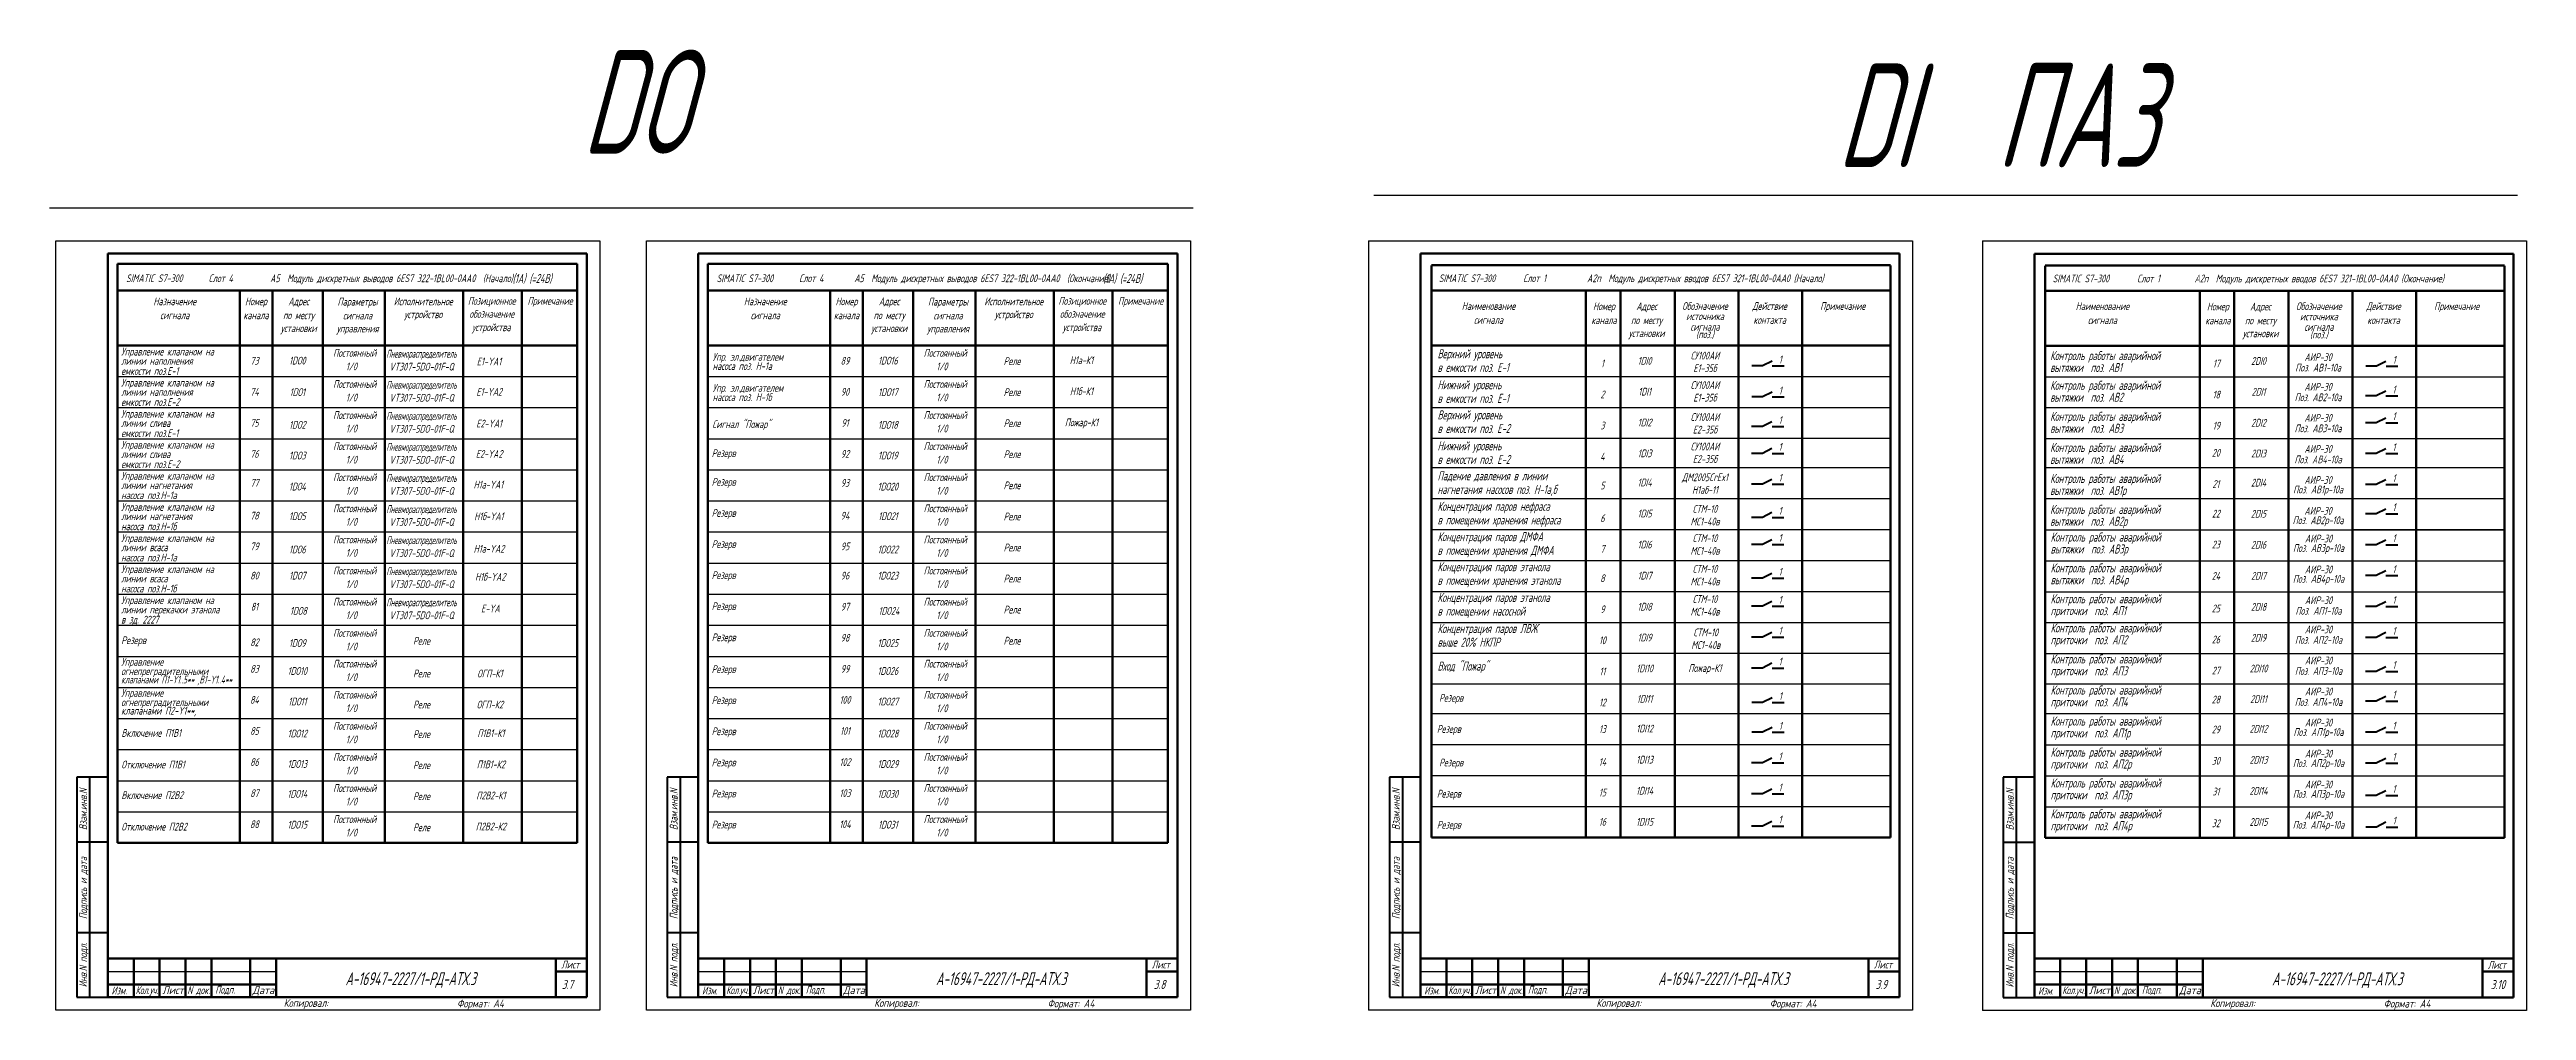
# Model space of a CAD drawing. Header units: millimetres. Extents: x -338 to 6826, y -8218 to 3153.
# Drawn here: x 3990 to 4946, y 674 to 1045 of the extents above; entities that cross this region are included whole.
import ezdxf
from ezdxf.enums import TextEntityAlignment as Align

# ---------------------------------------------------------------- set-up
doc = ezdxf.new("R2010")
doc.units = ezdxf.units.MM
for name, color, linetype, lineweight in [('Выноска', 137, 'Continuous', 20), ('Обводка', 6, 'Continuous', 25), ('Рамка тонкая', 5, 'Continuous', 25), ('Текст_КИП', 2, 'Continuous', 25)]:
    doc.layers.add(name, color=color, linetype=linetype, lineweight=lineweight)
doc.styles.add('Simplex', font='simplex.shx', dxfattribs={"width": 0.7, "oblique": 15})

msp = doc.modelspace()

# ---------------------------------------------------------------- texts
at = {"layer": 'Текст_КИП', "color": 3, "style": 'Simplex', "oblique": 15, "width": 0.6}
for s, p in [('DО', (4216.05, 1004.75)), ('DI  ПАЗ', (4741.92, 999.55))]:
    msp.add_text(s, height=40, dxfattribs=at).set_placement(p, align=Align.CENTER)
at = {"layer": 'Текст_КИП', "style": 'Simplex', "oblique": 15}
for s, width, p in [('SIMATIC S7-300', 0.6, (4030.35, 955.14)), ('Слот 4', 0.6, (4055.99, 955.14)), ('А5  Модуль дискретных выводов 6ES7 322-1BL00-0АА0  (Начало)', 0.6, (4121.9, 955.14)), ('SIMATIC S7-300', 0.6, (4258.36, 955.14)), ('Слот 4', 0.6, (4284, 955.14)), ('А5  Модуль дискретных выводов 6ES7 322-1BL00-0АА0  (Окончание)', 0.6, (4349.91, 955.14)), ('SIMATIC S7-300', 0.6, (4537.19, 955.14)), ('Слот 1', 0.6, (4563.29, 955.14)), ('А2п  Модуль дискретных вводов 6ES7 321-1BL00-0АА0 (Начало)', 0.6, (4629.2, 955.14)), ('SIMATIC S7-300', 0.6, (4774.22, 955.08)), ('Слот 1', 0.6, (4800.32, 955.08)), ('А2п  Модуль дискретных вводов 6ES7 321-1BL00-0АА0 (Окончание)', 0.6, (4866.23, 955.08)), ('Назначение', 0.6, (4038.21, 946.23)), ('Номер', 0.6, (4069.59, 946.23)), ('Адрес', 0.6, (4086.06, 946.23)), ('Параметры', 0.6, (4108.81, 946.12)), ('Исполнительное', 0.6, (4134.16, 946.23)), ('Позиционное', 0.6, (4160.62, 946.42)), ('Примечание', 0.6, (4183.14, 946.42)), ('Назначение', 0.6, (4266.22, 946.23)), ('Номер', 0.6, (4297.59, 946.23)), ('Адрес', 0.6, (4314.06, 946.23)), ('Параметры', 0.6, (4336.81, 946.12)), ('Исполнительное', 0.6, (4362.16, 946.23)), ('Позиционное', 0.6, (4388.63, 946.42)), ('Примечание', 0.6, (4411.15, 946.42)), ('Наименование', 0.6, (4545.46, 944.44)), ('Номер', 0.6, (4590.05, 944.33)), ('Адрес', 0.6, (4606.51, 944.33)), ('Обозначение', 0.6, (4629.06, 944.44)), ('Действие', 0.6, (4654.02, 944.44)), ('Примечание', 0.6, (4682.24, 944.44)), ('Наименование', 0.6, (4782.49, 944.38)), ('Номер', 0.6, (4827.08, 944.26)), ('Адрес', 0.6, (4843.54, 944.26)), ('Обозначение', 0.6, (4866.09, 944.38)), ('Действие', 0.6, (4891.05, 944.38)), ('Примечание', 0.6, (4919.27, 944.38)), ('сигнала', 0.6, (4038.21, 940.85)), ('канала', 0.6, (4069.59, 940.85)), ('установки', 0.6, (4086.06, 935.85)), ('по месту', 0.6, (4086.06, 940.85)), ('управления', 0.6, (4108.81, 935.74)), ('сигнала', 0.6, (4108.81, 940.74)), ('устройство', 0.6, (4134.16, 941.23)), ('обозначение', 0.6, (4160.62, 941.38)), ('устройства', 0.6, (4160.46, 936.23)), ('сигнала', 0.6, (4266.22, 940.85)), ('канала', 0.6, (4297.59, 940.85)), ('установки', 0.6, (4314.06, 935.85)), ('по месту', 0.6, (4314.06, 940.85)), ('управления', 0.6, (4336.81, 935.74)), ('сигнала', 0.6, (4336.81, 940.74)), ('устройство', 0.6, (4362.16, 941.23)), ('обозначение', 0.6, (4388.63, 941.38)), ('устройства', 0.6, (4388.47, 936.23)), ('сигнала', 0.6, (4545.46, 939.06)), ('канала', 0.6, (4590.05, 938.95)), ('по месту', 0.6, (4606.51, 938.95)), ('источника', 0.6, (4629.06, 940.49)), ('сигнала', 0.6, (4629.06, 936.42)), ('контакта', 0.6, (4654.02, 939.06)), ('сигнала', 0.6, (4782.49, 939)), ('канала', 0.6, (4827.08, 938.88)), ('по месту', 0.6, (4843.54, 938.88)), ('источника', 0.6, (4866.09, 940.42)), ('сигнала', 0.6, (4866.09, 936.35)), ('контакта', 0.6, (4891.05, 939)), ('Постоянный', 0.6, (4107.71, 926.34)), ('Пневмораспределитель', 0.5, (4133.5, 926.03)), ('Постоянный', 0.6, (4335.72, 926.34)), ('установки', 0.6, (4606.51, 933.95)), ('СУ100АИ', 0.6, (4629.05, 925.3)), ('(поз.)', 0.6, (4629.06, 933.52)), ('установки', 0.6, (4843.54, 933.88)), ('(поз.)', 0.6, (4866.09, 933.45)), ('73', 0.6, (4069, 923.31)), ('1DО0', 0.6, (4085.55, 923.36)), ('1/0', 0.6, (4106.45, 921.14)), ('VT307-5DO-01F-Q', 0.6, (4133.5, 921.03)), ('Е1-YA1', 0.6, (4159.56, 923.03)), ('89', 0.6, (4297.01, 923.31)), ('1DО16', 0.6, (4313.56, 923.36)), ('1/0', 0.6, (4334.45, 921.14)), ('Реле', 0.6, (4361.51, 923.19)), ('Н1а-К1', 0.6, (4388.31, 923.5)), ('1', 0.6, (4589.46, 922.3)), ('1DI0', 0.6, (4605.75, 923.29)), ('Е1-35б', 0.6, (4629.05, 920.43)), ('1', 0.6, (4658.13, 923.83)), ('17', 0.6, (4826.49, 922.24)), ('2DI0', 0.6, (4842.78, 923.22)), ('1', 0.6, (4895.16, 923.68)), ('74', 0.6, (4069, 911.32)), ('1DО1', 0.6, (4085.55, 911.2)), ('Постоянный', 0.6, (4107.71, 914.34)), ('1/0', 0.6, (4106.45, 909.14)), ('Пневмораспределитель', 0.5, (4133.5, 914.04)), ('VT307-5DO-01F-Q', 0.6, (4133.5, 909.04)), ('Е1-YA2', 0.6, (4159.6, 911.32)), ('90', 0.6, (4297.01, 911.32)), ('1DО17', 0.6, (4313.56, 911.2)), ('Постоянный', 0.6, (4335.72, 914.34)), ('1/0', 0.6, (4334.45, 909.14)), ('Реле', 0.6, (4361.51, 911.2)), ('Н1б-К1', 0.6, (4388.31, 911.52)), ('2', 0.6, (4589.46, 910.32)), ('1DI1', 0.6, (4605.75, 911.39)), ('СУ100АИ', 0.6, (4629.05, 913.93)), ('Е1-35б', 0.6, (4629.05, 909.07)), ('1', 0.6, (4658.13, 911.85)), ('18', 0.6, (4826.49, 910.25)), ('2DI1', 0.6, (4842.78, 911.32)), ('1', 0.6, (4895.08, 912.24)), ('75', 0.6, (4069, 899.33)), ('1DО2', 0.6, (4085.55, 898.57)), ('Постоянный', 0.6, (4107.71, 902.35)), ('1/0', 0.6, (4106.45, 897.15)), ('Пневмораспределитель', 0.5, (4133.5, 902.05)), ('VT307-5DO-01F-Q', 0.6, (4133.5, 897.05)), ('Е2-YA1', 0.6, (4159.56, 899.06)), ('91', 0.6, (4297.01, 899.33)), ('1DО18', 0.6, (4313.56, 898.57)), ('Постоянный', 0.6, (4335.72, 902.35)), ('1/0', 0.6, (4334.45, 897.15)), ('Реле', 0.6, (4361.51, 899.22)), ('Пожар-К1', 0.6, (4388.31, 899.53)), ('3', 0.6, (4589.46, 898.33)), ('1DI2', 0.6, (4605.75, 899.48)), ('СУ100АИ', 0.6, (4629.05, 901.6)), ('Е2-35б', 0.6, (4629.05, 896.73)), ('1', 0.6, (4658.05, 900.4)), ('19', 0.6, (4826.49, 898.26)), ('2DI2', 0.6, (4842.78, 899.41)), ('1', 0.6, (4895.08, 901.91)), ('76', 0.6, (4069, 887.35)), ('1DО3', 0.6, (4085.55, 886.74)), ('Постоянный', 0.6, (4107.71, 890.34)), ('Пневмораспределитель', 0.5, (4133.5, 890.07)), ('Е2-YA2', 0.6, (4159.6, 887.35)), ('92', 0.6, (4297.01, 887.35)), ('1DО19', 0.6, (4313.56, 886.74)), ('Постоянный', 0.6, (4335.72, 890.34)), ('Реле', 0.6, (4361.51, 887.23)), ('1DI3', 0.6, (4605.75, 887.58)), ('СУ100АИ', 0.6, (4629.05, 890.24)), ('1', 0.6, (4658.05, 890.07)), ('20', 0.6, (4826.32, 887.79)), ('2DI3', 0.6, (4842.78, 887.51)), ('1', 0.6, (4895.08, 890)), ('Постоянный', 0.6, (4107.71, 878.34)), ('1/0', 0.6, (4106.45, 885.14)), ('Пневмораспределитель', 0.5, (4133.5, 878.07)), ('VT307-5DO-01F-Q', 0.6, (4133.5, 885.07)), ('Постоянный', 0.6, (4335.72, 878.34)), ('1/0', 0.6, (4334.45, 885.14)), ('4', 0.6, (4589.46, 886.35)), ('ДМ2005CrEx1', 0.6, (4629.05, 878.34)), ('Е2-35б', 0.6, (4629.05, 885.37)), ('1', 0.6, (4658.05, 878.16)), ('1', 0.6, (4895.08, 878.01)), ('77', 0.6, (4069, 876.17)), ('1DО4', 0.6, (4085.55, 874.74)), ('1/0', 0.6, (4106.45, 873.14)), ('VT307-5DO-01F-Q', 0.6, (4133.5, 873.07)), ('Н1а-YA1', 0.6, (4159.3, 875.51)), ('93', 0.6, (4297.01, 876.17)), ('1DО20', 0.6, (4313.56, 874.74)), ('1/0', 0.6, (4334.45, 873.14)), ('Реле', 0.6, (4361.51, 875.23)), ('5', 0.6, (4589.46, 875.17)), ('1DI4', 0.6, (4605.75, 876.33)), ('Н1аб-11', 0.6, (4629.05, 873.47)), ('21', 0.6, (4826.32, 875.75)), ('2DI4', 0.6, (4842.78, 876.27)), ('78', 0.6, (4069, 863.53)), ('1DО5', 0.6, (4085.55, 863.33)), ('Постоянный', 0.6, (4107.71, 866.35)), ('1/0', 0.6, (4106.45, 861.15)), ('Пневмораспределитель', 0.5, (4133.5, 866.07)), ('VT307-5DO-01F-Q', 0.6, (4133.5, 861.07)), ('Н1б-YA1', 0.6, (4159.47, 863.27)), ('94', 0.6, (4297.01, 863.53)), ('1DО21', 0.6, (4313.56, 863.33)), ('Постоянный', 0.6, (4335.72, 866.35)), ('1/0', 0.6, (4334.45, 861.15)), ('Реле', 0.6, (4361.51, 863.23)), ('6', 0.6, (4589.46, 862.53)), ('1DI5', 0.6, (4605.75, 864.35)), ('МС1-40в', 0.6, (4629.05, 861.27)), ('СТМ-10', 0.6, (4629.05, 866.14)), ('1', 0.6, (4658.05, 865.39)), ('22', 0.6, (4826.32, 864.31)), ('2DI5', 0.6, (4842.78, 864.28)), ('1', 0.6, (4895.08, 866.77)), ('79', 0.6, (4069, 851.69)), ('1DО6', 0.6, (4085.55, 850.49)), ('Постоянный', 0.6, (4107.71, 854.34)), ('1/0', 0.6, (4106.45, 849.14)), ('Пневмораспределитель', 0.5, (4133.5, 854.07)), ('VT307-5DO-01F-Q', 0.6, (4133.5, 849.07)), ('Н1а-YA2', 0.6, (4159.53, 850.77)), ('95', 0.6, (4297.01, 851.69)), ('1DО22', 0.6, (4313.56, 850.49)), ('Постоянный', 0.6, (4335.72, 854.34)), ('1/0', 0.6, (4334.45, 849.14)), ('Реле', 0.6, (4361.51, 851.24)), ('7', 0.6, (4589.46, 850.69)), ('1DI6', 0.6, (4605.75, 852.36)), ('МС1-40в', 0.6, (4629.05, 849.97)), ('СТМ-10', 0.6, (4629.05, 854.84)), ('1', 0.6, (4658.05, 854.93)), ('23', 0.6, (4826.32, 852.38)), ('2DI6', 0.6, (4842.78, 852.29)), ('1', 0.6, (4895.08, 854.79)), ('80', 0.6, (4069, 840.39)), ('1DО7', 0.6, (4085.55, 840.38)), ('Постоянный', 0.6, (4107.71, 842.34)), ('Пневмораспределитель', 0.5, (4133.5, 842.07)), ('Н1б-YA2', 0.6, (4160.04, 839.95)), ('96', 0.6, (4297.01, 840.39)), ('1DО23', 0.6, (4313.56, 840.38)), ('Постоянный', 0.6, (4335.72, 842.34)), ('Реле', 0.6, (4361.51, 839.26)), ('8', 0.6, (4589.46, 839.39)), ('1DI7', 0.6, (4605.75, 840.38)), ('СТМ-10', 0.6, (4629.05, 842.99)), ('1', 0.6, (4658.05, 841.89)), ('24', 0.6, (4826.32, 840.29)), ('2DI7', 0.6, (4842.78, 840.31)), ('1', 0.6, (4895.08, 842.88)), ('Постоянный', 0.6, (4107.71, 830.32)), ('1/0', 0.6, (4106.45, 837.14)), ('Пневмораспределитель', 0.5, (4133.5, 830.07)), ('VT307-5DO-01F-Q', 0.6, (4133.5, 837.07)), ('Постоянный', 0.6, (4335.72, 830.32)), ('1/0', 0.6, (4334.45, 837.14)), ('МС1-40в', 0.6, (4629.05, 838.12)), ('СТМ-10', 0.6, (4629.05, 831.34)), ('1', 0.6, (4658.05, 831.04)), ('1', 0.6, (4895.08, 830.98)), ('81', 0.6, (4069, 828.4)), ('1DО8', 0.6, (4085.95, 826.77)), ('1/0', 0.6, (4106.45, 825.12)), ('VT307-5DO-01F-Q', 0.6, (4133.5, 825.07)), ('Е-YA', 0.6, (4160.1, 827.72)), ('97', 0.6, (4297.01, 828.4)), ('1DО24', 0.6, (4313.96, 826.77)), ('1/0', 0.6, (4334.45, 825.12)), ('Реле', 0.6, (4361.51, 827.27)), ('9', 0.6, (4589.46, 827.4)), ('1DI8', 0.6, (4605.75, 828.39)), ('МС1-40в', 0.6, (4629.05, 826.48)), ('25', 0.6, (4826.3, 827.72)), ('2DI8', 0.6, (4842.78, 828.32)), ('82', 0.6, (4069, 814.66)), ('1DО9', 0.6, (4085.55, 814.38)), ('Постоянный', 0.6, (4107.71, 818.27)), ('1/0', 0.6, (4106.45, 813.06)), ('Реле', 0.6, (4133.5, 815.22)), ('98', 0.6, (4297.01, 816.42)), ('1DО25', 0.6, (4313.56, 814.38)), ('Постоянный', 0.6, (4335.72, 818.27)), ('1/0', 0.6, (4334.45, 813.06)), ('Реле', 0.6, (4361.51, 815.27)), ('10', 0.6, (4589.46, 815.42)), ('1DI9', 0.6, (4605.75, 816.48)), ('МС1-40в', 0.6, (4629.35, 813.62)), ('СТМ-10', 0.6, (4629.35, 818.49)), ('1', 0.6, (4658.05, 819.14)), ('26', 0.6, (4826.3, 815.73)), ('2DI9', 0.6, (4842.78, 816.42)), ('1', 0.6, (4895.08, 819.07)), ('83', 0.6, (4069, 804.43)), ('1DО10', 0.6, (4085.55, 803.58)), ('Постоянный', 0.6, (4107.71, 806.4)), ('1/0', 0.6, (4106.45, 801.19)), ('Реле', 0.6, (4133.5, 802.63)), ('ОГП-К1', 0.6, (4159.93, 802.63)), ('99', 0.6, (4297.01, 804.43)), ('1DО26', 0.6, (4313.56, 803.58)), ('Постоянный', 0.6, (4335.72, 806.4)), ('1/0', 0.6, (4334.45, 801.19)), ('11', 0.6, (4589.46, 803.43)), ('1DI10', 0.6, (4605.75, 804.58)), ('Пожар-К1', 0.6, (4629.05, 804.72)), ('1', 0.6, (4658.05, 807.23)), ('27', 0.6, (4826.3, 803.74)), ('2DI10', 0.6, (4842.78, 804.51)), ('1', 0.6, (4895.08, 805.93)), ('84', 0.6, (4069, 792.44)), ('1DО11', 0.6, (4085.55, 791.77)), ('Постоянный', 0.6, (4107.71, 794.4)), ('100', 0.6, (4297.01, 792.44)), ('1DО27', 0.6, (4313.56, 791.77)), ('Постоянный', 0.6, (4335.72, 794.4)), ('12', 0.6, (4589.46, 791.44)), ('1DI11', 0.6, (4605.75, 792.81)), ('1', 0.6, (4658.16, 793.92)), ('28', 0.6, (4826.3, 792.55)), ('2DI11', 0.6, (4842.78, 792.74)), ('1', 0.6, (4895.08, 794.47)), ('Постоянный', 0.6, (4107.71, 782.4)), ('1/0', 0.6, (4106.45, 789.19)), ('Реле', 0.6, (4133.5, 790.63)), ('ОГП-К2', 0.6, (4159.93, 790.63)), ('Постоянный', 0.6, (4335.72, 782.4)), ('1/0', 0.6, (4334.45, 789.19)), ('1DI12', 0.6, (4605.75, 781.35)), ('1', 0.6, (4658.16, 782.46)), ('2DI12', 0.6, (4842.78, 781.28)), ('1', 0.6, (4895.08, 782.49)), ('85', 0.6, (4069, 780.44)), ('1DО12', 0.6, (4085.55, 779.43)), ('1/0', 0.6, (4106.45, 777.19)), ('Реле', 0.6, (4133.5, 779.24)), ('П1В1-К1', 0.6, (4160.3, 779.55)), ('101', 0.6, (4297.01, 780.44)), ('1DО28', 0.6, (4313.56, 779.43)), ('1/0', 0.6, (4334.45, 777.19)), ('13', 0.6, (4589.46, 781.17)), ('29', 0.6, (4826.3, 781.02)), ('86', 0.6, (4069, 768.44)), ('1DО13', 0.6, (4085.55, 767.69)), ('Постоянный', 0.6, (4107.71, 770.4)), ('1/0', 0.6, (4106.45, 765.19)), ('Реле', 0.6, (4133.5, 767.24)), ('П1В1-К2', 0.6, (4160.3, 767.55)), ('102', 0.6, (4297.01, 768.44)), ('1DО29', 0.6, (4313.56, 767.69)), ('Постоянный', 0.6, (4335.72, 770.4)), ('1/0', 0.6, (4334.45, 765.19)), ('14', 0.6, (4589.46, 768.53)), ('1DI13', 0.6, (4605.75, 769.36)), ('1', 0.6, (4658.05, 770.65)), ('30', 0.6, (4826.3, 768.94)), ('2DI13', 0.6, (4842.78, 769.3)), ('1', 0.6, (4895.08, 770.5)), ('87', 0.6, (4069, 756.44)), ('1DО14', 0.6, (4085.55, 756.17)), ('Постоянный', 0.6, (4107.71, 758.4)), ('1/0', 0.6, (4106.45, 753.19)), ('Реле', 0.6, (4133.5, 755.24)), ('П2В2-К1', 0.6, (4160.3, 755.55)), ('103', 0.6, (4297.01, 756.44)), ('1DО30', 0.6, (4313.56, 756.17)), ('Постоянный', 0.6, (4335.72, 758.4)), ('1/0', 0.6, (4334.45, 753.19)), ('15', 0.6, (4589.46, 756.7)), ('1DI14', 0.6, (4605.75, 757.38)), ('1', 0.6, (4658.05, 758.66)), ('31', 0.6, (4826.3, 757.03)), ('2DI14', 0.6, (4842.78, 757.31)), ('1', 0.6, (4895.08, 758.08)), ('88', 0.6, (4069, 744.44)), ('1DО15', 0.6, (4085.55, 744.27)), ('Постоянный', 0.6, (4107.71, 746.43)), ('Реле', 0.6, (4133.5, 743.24)), ('П2В2-К2', 0.6, (4160.3, 743.55)), ('104', 0.6, (4297.01, 744.44)), ('1DО31', 0.6, (4313.56, 744.27)), ('Постоянный', 0.6, (4335.72, 746.43)), ('16', 0.6, (4589.46, 745.39)), ('1DI15', 0.6, (4605.75, 745.39)), ('1', 0.6, (4658.05, 746.24)), ('32', 0.6, (4826.3, 744.8)), ('2DI15', 0.6, (4842.78, 745.32)), ('1', 0.6, (4895.16, 745.87)), ('1/0', 0.6, (4106.45, 741.22)), ('1/0', 0.6, (4334.45, 741.22))]:
    msp.add_text(s, height=3, dxfattribs=dict(at, width=width)).set_placement(p, align=Align.CENTER)
at = {"layer": 'Текст_КИП', "lineweight": -3, "style": 'Simplex', "oblique": 15, "width": 0.6}
for p in [(4176.21, 954.83), (4404.21, 954.83)]:
    msp.add_text('(1A) (=24В)', height=3.5, dxfattribs=at).set_placement(p, align=Align.CENTER)
at = {"layer": 'Текст_КИП', "style": 'Simplex', "oblique": 15}
for s, height, width, p in [('Управление клапаном на', 3, 0.6, (4017.54, 926.84)), ('Упр. эл.двигателем ', 3, 0.6, (4245.91, 924.85)), ('Верхний уровень', 3.5, 0.6, (4525.81, 925.75)), ('Контроль работы аварийной ', 3.5, 0.6, (4762.33, 925.05)), ('линии наполнения', 3, 0.6, (4017.54, 923.26)), ('емкости поз.Е-1', 3, 0.6, (4017.54, 919.36)), ('насоса поз. Н-1а', 3, 0.6, (4245.91, 921.27)), ('в емкости поз. Е-1', 3.5, 0.6, (4525.81, 920.5)), ('вытяжки  поз. АВ1 ', 3.5, 0.6, (4762.33, 920.45)), ('линии наполнения', 3, 0.6, (4017.54, 911.27)), ('Управление клапаном на', 3, 0.6, (4017.54, 914.86)), ('емкости поз.Е-2', 3, 0.6, (4017.54, 907.38)), ('Упр. эл.двигателем ', 3, 0.6, (4245.91, 912.85)), ('насоса поз. Н-1б', 3, 0.6, (4245.91, 909.27)), ('в емкости поз. Е-1', 3.5, 0.6, (4525.81, 908.55)), ('Нижний уровень', 3.5, 0.6, (4525.81, 913.81)), ('вытяжки  поз. АВ2 ', 3.5, 0.6, (4762.33, 908.99)), ('Контроль работы аварийной ', 3.5, 0.6, (4762.33, 913.59)), ('линии слива', 3, 0.6, (4017.54, 899.29)), ('Управление клапаном на', 3, 0.6, (4017.54, 902.87)), ('Сигнал "Пожар"', 3, 0.6, (4245.81, 898.85)), ('Верхний уровень', 3.5, 0.6, (4525.81, 902.18)), ('в емкости поз. Е-2', 3.5, 0.6, (4525.81, 896.93)), ('вытяжки  поз. АВ3', 3.5, 0.6, (4762.33, 897)), ('Контроль работы аварийной ', 3.5, 0.6, (4762.33, 901.6)), ('линии слива', 3, 0.6, (4017.54, 887.3)), ('Управление клапаном на', 3, 0.6, (4017.54, 890.88)), ('емкости поз.Е-1', 3, 0.6, (4017.54, 895.39)), ('Резерв', 3, 0.6, (4245.54, 887.65)), ('Нижний уровень', 3.5, 0.6, (4525.81, 890.24)), ('Контроль работы аварийной ', 3.5, 0.6, (4762.33, 889.61)), ('Управление клапаном на', 3, 0.6, (4017.54, 878.88)), ('емкости поз.Е-2', 3, 0.6, (4017.54, 883.4)), ('в емкости поз. Е-2', 3.5, 0.6, (4525.81, 884.98)), ('Падение давления в линии', 3.5, 0.6, (4525.81, 878.65)), ('вытяжки  поз. АВ4', 3.5, 0.6, (4762.33, 885.02)), ('Контроль работы аварийной ', 3.5, 0.6, (4762.33, 877.63)), ('линии нагнетания', 3, 0.6, (4017.54, 875.3)), ('насоса поз.Н-1а', 3, 0.6, (4017.54, 871.4)), ('Резерв', 3, 0.6, (4245.54, 876.57)), ('нагнетания насосов поз. Н-1а,б', 3.5, 0.6, (4525.81, 873.41)), ('Концентрация паров нефраса', 3.5, 0.6, (4525.81, 866.9)), ('вытяжки  поз. АВ1р ', 3.5, 0.6, (4762.33, 873.03)), ('линии нагнетания', 3, 0.6, (4017.54, 863.3)), ('Управление клапаном на', 3, 0.6, (4017.54, 866.88)), ('насоса поз.Н-1б', 3, 0.6, (4017.54, 859.4)), ('Резерв', 3, 0.6, (4245.54, 864.57)), ('в помещении хранения нефраса', 3.5, 0.6, (4525.81, 861.63)), ('вытяжки  поз. АВ2р', 3.5, 0.6, (4762.33, 861.13)), ('Контроль работы аварийной ', 3.5, 0.6, (4762.33, 865.72)), ('линии всаса', 3, 0.6, (4017.54, 851.3)), ('Управление клапаном на', 3, 0.6, (4017.54, 854.88)), ('Резерв', 3, 0.6, (4245.54, 852.57)), ('в помещении хранения ДМФА', 3.5, 0.6, (4525.81, 849.9)), ('Концентрация паров ДМФА', 3.5, 0.6, (4525.81, 855.17)), ('вытяжки  поз. АВ3р', 3.5, 0.6, (4762.5, 850.42)), ('Контроль работы аварийной ', 3.5, 0.6, (4762.5, 855.02)), ('Управление клапаном на', 3, 0.6, (4017.54, 842.88)), ('насоса поз.Н-1а', 3, 0.6, (4017.54, 847.4)), ('Резерв', 3, 0.6, (4245.54, 840.57)), ('Концентрация паров этанола', 3.5, 0.6, (4525.81, 843.59)), ('вытяжки  поз. АВ4р', 3.5, 0.6, (4762.5, 838.52)), ('Контроль работы аварийной ', 3.5, 0.6, (4762.5, 843.11)), ('линии всаса', 3, 0.6, (4017.54, 839.3)), ('Управление клапаном на ', 3, 0.6, (4017.54, 830.88)), ('насоса поз.Н-1б', 3, 0.6, (4017.54, 835.4)), ('в помещении хранения этанола', 3.5, 0.6, (4525.81, 838.32)), ('Концентрация паров этанола', 3.5, 0.6, (4525.81, 831.73)), ('Контроль работы аварийной ', 3.5, 0.6, (4762.5, 831.21)), ('линии перекачки этанола ', 3, 0.6, (4017.54, 827.3)), ('в зд. 2227', 3, 0.6, (4017.54, 823.4)), ('Резерв', 3, 0.6, (4245.54, 828.57)), ('в помещении насосной', 3.5, 0.6, (4525.81, 826.46)), ('Концентрация паров ЛВЖ', 3.5, 0.6, (4525.81, 819.73)), ('приточки  поз. АП1 ', 3.5, 0.6, (4762.5, 826.61)), ('Контроль работы аварийной ', 3.5, 0.6, (4762.5, 819.96)), ('Резерв', 3, 0.7, (4017.54, 815.44)), ('Резерв', 3, 0.6, (4245.54, 816.57)), ('выше 20%%% НКПР', 3.5, 0.6, (4525.81, 814.46)), ('приточки  поз. АП2', 3.5, 0.6, (4762.5, 815.37)), ('Управление ', 3, 0.6, (4017.54, 807.12)), ('огнепреградительными', 3, 0.6, (4017.54, 803.53)), ('Резерв', 3, 0.6, (4245.54, 804.31)), ('Вход "Пожар" ', 3.5, 0.6, (4525.81, 805.22)), ('приточки  поз. АП3', 3.5, 0.6, (4762.5, 803.38)), ('Контроль работы аварийной ', 3.5, 0.6, (4762.5, 807.98)), ('Управление ', 3, 0.6, (4017.54, 795.12)), ('клапанами П1-Y1..5** ,В1-Y1..4** ', 3, 0.55, (4017.54, 800.27)), ('Резерв', 3, 0.6, (4245.54, 792.31)), ('Резерв', 3, 0.6, (4526.4, 793.21)), ('приточки  поз. АП4', 3.5, 0.6, (4762.5, 791.4)), ('Контроль работы аварийной ', 3.5, 0.6, (4762.5, 795.99)), ('клапанами П2-Y1**, ', 3, 0.6, (4017.54, 788.27)), ('огнепреградительными', 3, 0.6, (4017.54, 791.53)), ('Резерв', 3, 0.6, (4525.54, 781.21)), ('Контроль работы аварийной ', 3.5, 0.6, (4762.5, 784.01)), ('Включение П1В1', 3, 0.6, (4017.64, 779.67)), ('Резерв', 3, 0.6, (4245.54, 780.31)), ('приточки  поз. АП1р', 3.5, 0.6, (4762.5, 779.41)), ('Контроль работы аварийной ', 3.5, 0.6, (4762.5, 772.02)), ('Отключение П1В1', 3, 0.6, (4017.64, 767.51)), ('Резерв', 3, 0.6, (4245.54, 768.31)), ('Резерв', 3, 0.6, (4526.4, 768.24)), ('приточки  поз. АП2р', 3.5, 0.6, (4762.5, 767.42)), ('Включение П2В2', 3, 0.6, (4017.64, 755.67)), ('Резерв', 3, 0.6, (4245.54, 756.31)), ('Резерв', 3, 0.6, (4525.54, 756.24)), ('приточки  поз. АП3р', 3.5, 0.6, (4762.5, 755.52)), ('Контроль работы аварийной ', 3.5, 0.6, (4762.5, 760.11)), ('Отключение П2В2', 3, 0.6, (4017.64, 743.51)), ('Резерв', 3, 0.6, (4245.54, 744.31)), ('Резерв', 3, 0.6, (4525.54, 744.24)), ('приточки  поз. АП4р', 3.5, 0.6, (4762.5, 743.61)), ('Контроль работы аварийной ', 3.5, 0.6, (4762.5, 748.21)), ('А-16947-2227/1-РД-АТХ.3', 5, 0.6, (4104.14, 683.84)), ('А-16947-2227/1-РД-АТХ.3', 5, 0.6, (4332.15, 683.84)), ('А-16947-2227/1-РД-АТХ.3', 5, 0.6, (4610.98, 683.84)), ('А-16947-2227/1-РД-АТХ.3', 5, 0.6, (4848.01, 683.78)), ('Изм.', 3, 0.6, (4013.8, 680.26)), ('Подп.', 3, 0.6, (4053.86, 680.58)), ('Изм.', 3, 0.6, (4241.81, 680.26)), ('Подп.', 3, 0.6, (4281.86, 680.58)), ('Изм.', 3, 0.6, (4520.64, 680.26)), ('Подп.', 3, 0.6, (4560.7, 680.58)), ('Изм.', 3, 0.6, (4757.67, 680.2)), ('Подп.', 3, 0.6, (4797.73, 680.51)), ('Копировал:', 3, 0.8, (4080.29, 675.47)), ('Формат: А4', 3, 0.8, (4147.22, 675.27)), ('Копировал:', 3, 0.8, (4308.29, 675.47)), ('Формат: А4', 3, 0.8, (4375.22, 675.27)), ('Копировал:', 3, 0.8, (4587.13, 675.47)), ('Формат: А4', 3, 0.8, (4654.06, 675.27)), ('Копировал:', 3, 0.8, (4824.16, 675.41)), ('Формат: А4', 3, 0.8, (4891.09, 675.21))]:
    msp.add_text(s, height=height, dxfattribs=dict(at, width=width)).set_placement(p)
at = {"layer": 'Текст_КИП', "style": 'Simplex', "oblique": 15, "width": 0.6}
for s, p in [('АИР-30', (4865.78, 926.22)), ('Поз. АВ1-10а', (4865.78, 922.17)), ('Поз. АВ2-10а', (4865.78, 910.71)), ('АИР-30', (4865.78, 914.76)), ('Поз. АВ3-10а', (4865.78, 898.73)), ('АИР-30', (4865.78, 902.77)), ('АИР-30', (4865.78, 890.79)), ('Поз. АВ4-10а', (4865.78, 886.74)), ('АИР-30', (4865.78, 878.8)), ('Поз. АВ1р-10а', (4865.78, 874.75)), ('Поз. АВ2р-10а', (4865.78, 862.85)), ('АИР-30', (4865.78, 866.9)), ('Поз. АВ3р-10а', (4865.95, 852.14)), ('АИР-30', (4865.95, 856.19)), ('Поз. АВ4р-10а', (4865.95, 840.24)), ('АИР-30', (4865.95, 844.29)), ('АИР-30', (4865.95, 832.38)), ('Поз. АП1-10а', (4865.95, 828.33)), ('АИР-30', (4865.95, 821.14)), ('Поз. АП2-10а', (4865.95, 817.09)), ('Поз. АП3-10а', (4865.95, 805.1)), ('АИР-30', (4865.95, 809.15)), ('Поз. АП4-10а', (4865.95, 793.12)), ('АИР-30', (4865.95, 797.17)), ('АИР-30', (4865.95, 785.18)), ('Поз. АП1р-10а', (4865.95, 781.13)), ('АИР-30', (4865.95, 773.19)), ('Поз. АП2р-10а', (4865.95, 769.15)), ('Поз. АП3р-10а', (4865.95, 757.24)), ('АИР-30', (4865.95, 761.29)), ('Поз. АП4р-10а', (4865.95, 745.34)), ('АИР-30', (4865.95, 749.38))]:
    msp.add_text(s, height=3, dxfattribs=at).set_placement(p, align=Align.MIDDLE)
at = {"layer": 'Текст_КИП', "style": 'Simplex', "oblique": 15, "width": 0.7}
for s, p in [('Взам.инв.N', (4004.37, 751.65)), ('Взам.инв.N', (4232.37, 751.65)), ('Взам.инв.N', (4511.21, 751.65)), ('Взам.инв.N', (4748.24, 751.58)), ('Подпись и дата', (4004.37, 721.3)), ('Подпись и дата', (4232.37, 721.3)), ('Подпись и дата', (4511.21, 721.3)), ('Подпись и дата', (4748.24, 721.23)), ('Инв.N подл.', (4004.37, 691.65)), ('Инв.N подл.', (4232.37, 691.65)), ('Инв.N подл.', (4511.21, 691.65)), ('Инв.N подл.', (4748.24, 691.58))]:
    msp.add_text(s, height=3, rotation=90, dxfattribs=at).set_placement(p, align=Align.CENTER)
at = {"layer": 'Текст_КИП', "lineweight": -3, "style": 'Simplex', "oblique": 15, "width": 0.7}
for s, height, p in [('Лист', 3, (4187.45, 690.27)), ('Лист', 3, (4415.46, 690.27)), ('Лист', 3, (4694.29, 690.27)), ('Лист', 3, (4931.32, 690.2)), ('3.7', 3.5, (4187.71, 682.38)), ('3.8', 3.5, (4416.25, 682.38)), ('3.9', 3.5, (4694.94, 682.38)), ('3.10', 3.5, (4932.45, 682.32))]:
    msp.add_text(s, height=height, dxfattribs=at).set_placement(p)
at = {"layer": 'Текст_КИП', "style": 'Simplex', "oblique": 15}
for s, width, p, p2 in [('Кол.уч.', 0.603486, (4023.14, 680.42), (4031.85, 680.42)), ('Лист', 0.686041, (4033.43, 680.42), (4041.67, 680.42)), ('N док.', 0.628372, (4043.09, 680.42), (4051.8, 680.42)), ('Дата', 0.652619, (4068.26, 680.42), (4076.65, 680.42)), ('Кол.уч.', 0.603486, (4251.15, 680.42), (4259.86, 680.42)), ('Лист', 0.686041, (4261.44, 680.42), (4269.67, 680.42)), ('N док.', 0.628372, (4271.1, 680.42), (4279.8, 680.42)), ('Дата', 0.652619, (4296.27, 680.42), (4304.66, 680.42)), ('Кол.уч.', 0.603486, (4529.98, 680.42), (4538.69, 680.42)), ('Лист', 0.686041, (4540.27, 680.42), (4548.51, 680.42)), ('N док.', 0.628372, (4549.93, 680.42), (4558.64, 680.42)), ('Дата', 0.652619, (4575.1, 680.42), (4583.49, 680.42)), ('Кол.уч.', 0.603486, (4767.01, 680.36), (4775.72, 680.36)), ('Лист', 0.686041, (4777.3, 680.36), (4785.54, 680.36)), ('N док.', 0.628372, (4786.96, 680.36), (4795.67, 680.36)), ('Дата', 0.652619, (4812.13, 680.36), (4820.52, 680.36))]:
    msp.add_text(s, height=3, dxfattribs=dict(at, width=width)).set_placement(p, p2, align=Align.FIT)

# ---------------------------------------------------------------- linework, layer by layer
at = {"color": 3}
for p, q in [((4501.19, 988.71), (4942.8, 988.71)), ((3989.89, 983.8), (4431.5, 983.8))]:
    msp.add_line(p, q, dxfattribs=at)
at = {"lineweight": 60}
for p, q in [((4012.37, 679.15), (4012.37, 966.15)), ((4012.37, 966.15), (4197.37, 966.15)), ((4197.37, 966.15), (4197.37, 679.15)), ((4240.37, 679.15), (4240.37, 966.15)), ((4240.37, 966.15), (4425.37, 966.15)), ((4425.37, 966.15), (4425.37, 679.15)), ((4519.21, 679.15), (4519.21, 966.15)), ((4519.21, 966.15), (4704.21, 966.15)), ((4704.21, 966.15), (4704.21, 679.15)), ((4756.24, 679.08), (4756.24, 966.08)), ((4756.24, 966.08), (4941.24, 966.08)), ((4941.24, 966.08), (4941.24, 679.08)), ((4197.37, 679.15), (4012.37, 679.15)), ((4425.37, 679.15), (4240.37, 679.15)), ((4704.21, 679.15), (4519.21, 679.15)), ((4941.24, 679.08), (4756.24, 679.08))]:
    msp.add_line(p, q, dxfattribs=at)
at = {"linetype": 'Continuous', "lineweight": 40}
for p, q in [((4651.3, 922.83), (4647.16, 922.83)), ((4654.95, 924.65), (4651.3, 922.83)), ((4655.03, 922.83), (4659.59, 922.83)), ((4888.33, 922.68), (4884.19, 922.68)), ((4891.98, 924.5), (4888.33, 922.68)), ((4892.06, 922.68), (4896.62, 922.68)), ((4651.3, 910.84), (4647.16, 910.84)), ((4654.95, 912.67), (4651.3, 910.84)), ((4655.03, 910.84), (4659.59, 910.84)), ((4888.24, 911.24), (4884.1, 911.24)), ((4891.89, 913.06), (4888.24, 911.24)), ((4891.97, 911.24), (4896.53, 911.24)), ((4651.21, 899.4), (4647.07, 899.4)), ((4654.86, 901.22), (4651.21, 899.4)), ((4654.94, 899.4), (4659.5, 899.4)), ((4888.24, 900.9), (4884.1, 900.9)), ((4891.89, 902.72), (4888.24, 900.9)), ((4891.97, 900.9), (4896.53, 900.9)), ((4654.86, 890.89), (4651.21, 889.06)), ((4891.89, 890.82), (4888.24, 889)), ((4651.21, 889.06), (4647.07, 889.06)), ((4654.94, 889.06), (4659.5, 889.06)), ((4888.24, 889), (4884.1, 889)), ((4891.97, 889), (4896.53, 889)), ((4651.21, 877.16), (4647.07, 877.16)), ((4654.86, 878.98), (4651.21, 877.16)), ((4654.94, 877.16), (4659.5, 877.16)), ((4888.24, 877.01), (4884.1, 877.01)), ((4891.89, 878.83), (4888.24, 877.01)), ((4891.97, 877.01), (4896.53, 877.01)), ((4651.21, 864.38), (4647.07, 864.38)), ((4654.86, 866.21), (4651.21, 864.38)), ((4654.94, 864.38), (4659.5, 864.38)), ((4888.24, 865.77), (4884.1, 865.77)), ((4891.89, 867.59), (4888.24, 865.77)), ((4891.97, 865.77), (4896.53, 865.77)), ((4651.21, 853.93), (4647.07, 853.93)), ((4654.86, 855.75), (4651.21, 853.93)), ((4654.94, 853.93), (4659.5, 853.93)), ((4888.24, 853.78), (4884.1, 853.78)), ((4891.89, 855.6), (4888.24, 853.78)), ((4891.97, 853.78), (4896.53, 853.78)), ((4654.86, 842.71), (4651.21, 840.89)), ((4888.24, 841.88), (4884.1, 841.88)), ((4891.89, 843.7), (4888.24, 841.88)), ((4891.97, 841.88), (4896.53, 841.88)), ((4651.21, 840.89), (4647.07, 840.89)), ((4654.94, 840.89), (4659.5, 840.89)), ((4651.21, 830.04), (4647.07, 830.04)), ((4654.86, 831.86), (4651.21, 830.04)), ((4654.94, 830.04), (4659.5, 830.04)), ((4888.24, 829.97), (4884.1, 829.97)), ((4891.89, 831.79), (4888.24, 829.97)), ((4891.97, 829.97), (4896.53, 829.97)), ((4651.21, 818.13), (4647.07, 818.13)), ((4654.86, 819.96), (4651.21, 818.13)), ((4654.94, 818.13), (4659.5, 818.13)), ((4888.24, 818.07), (4884.1, 818.07)), ((4891.89, 819.89), (4888.24, 818.07)), ((4891.97, 818.07), (4896.53, 818.07)), ((4651.21, 806.23), (4647.07, 806.23)), ((4654.86, 808.05), (4651.21, 806.23)), ((4654.94, 806.23), (4659.5, 806.23)), ((4888.24, 804.93), (4884.1, 804.93)), ((4891.89, 806.75), (4888.24, 804.93)), ((4891.97, 804.93), (4896.53, 804.93)), ((4654.98, 794.74), (4651.33, 792.92)), ((4891.89, 795.29), (4888.24, 793.47)), ((4651.33, 792.92), (4647.19, 792.92)), ((4655.06, 792.92), (4659.62, 792.92)), ((4888.24, 793.47), (4884.1, 793.47)), ((4891.97, 793.47), (4896.53, 793.47)), ((4651.33, 781.46), (4647.19, 781.46)), ((4654.98, 783.28), (4651.33, 781.46)), ((4655.06, 781.46), (4659.62, 781.46)), ((4888.24, 781.48), (4884.1, 781.48)), ((4891.89, 783.31), (4888.24, 781.48)), ((4891.97, 781.48), (4896.53, 781.48)), ((4651.21, 769.65), (4647.07, 769.65)), ((4654.86, 771.47), (4651.21, 769.65)), ((4654.94, 769.65), (4659.5, 769.65)), ((4888.24, 769.5), (4884.1, 769.5)), ((4891.89, 771.32), (4888.24, 769.5)), ((4891.97, 769.5), (4896.53, 769.5)), ((4651.21, 757.66), (4647.07, 757.66)), ((4654.86, 759.48), (4651.21, 757.66)), ((4654.94, 757.66), (4659.5, 757.66)), ((4888.24, 757.07), (4884.1, 757.07)), ((4891.89, 758.9), (4888.24, 757.07)), ((4891.97, 757.07), (4896.53, 757.07)), ((4654.86, 747.06), (4651.21, 745.24)), ((4891.98, 746.68), (4888.33, 744.86)), ((4651.21, 745.24), (4647.07, 745.24)), ((4654.94, 745.24), (4659.5, 745.24)), ((4888.33, 744.86), (4884.19, 744.86)), ((4892.06, 744.86), (4896.62, 744.86))]:
    msp.add_line(p, q, dxfattribs=at)
at = {"color": 7, "lineweight": 40}
for p, q in [((4000.37, 764.15), (4000.37, 679.15)), ((4012.37, 764.15), (4000.37, 764.15)), ((4005.37, 764.15), (4005.37, 679.15)), ((4228.37, 764.15), (4228.37, 679.15)), ((4240.37, 764.15), (4228.37, 764.15)), ((4233.37, 764.15), (4233.37, 679.15)), ((4507.21, 764.15), (4507.21, 679.15)), ((4519.21, 764.15), (4507.21, 764.15)), ((4512.21, 764.15), (4512.21, 679.15)), ((4744.24, 764.08), (4744.24, 679.08)), ((4756.24, 764.08), (4744.24, 764.08)), ((4749.24, 764.08), (4749.24, 679.08)), ((4000.37, 739.15), (4012.37, 739.15)), ((4228.37, 739.15), (4240.37, 739.15)), ((4507.21, 739.15), (4519.21, 739.15)), ((4744.24, 739.08), (4756.24, 739.08)), ((4000.37, 704.15), (4012.37, 704.15)), ((4228.37, 704.15), (4240.37, 704.15)), ((4507.21, 704.15), (4519.21, 704.15)), ((4744.24, 704.08), (4756.24, 704.08)), ((4000.37, 679.15), (4012.37, 679.15)), ((4228.37, 679.15), (4240.37, 679.15)), ((4507.21, 679.15), (4519.21, 679.15)), ((4744.24, 679.08), (4756.24, 679.08))]:
    msp.add_line(p, q, dxfattribs=at)
at = {"lineweight": 50}
for p, q in [((4197.37, 694.15), (4012.37, 694.15)), ((4022.37, 679.15), (4022.37, 694.15)), ((4032.37, 679.15), (4032.37, 694.15)), ((4042.37, 679.15), (4042.37, 694.15)), ((4052.37, 679.15), (4052.37, 694.15)), ((4067.37, 679.15), (4067.37, 694.15)), ((4077.37, 679.15), (4077.37, 694.15)), ((4185.37, 679.15), (4185.37, 694.15)), ((4185.37, 689.15), (4197.37, 689.15)), ((4425.37, 694.15), (4240.37, 694.15)), ((4250.37, 679.15), (4250.37, 694.15)), ((4260.37, 679.15), (4260.37, 694.15)), ((4270.37, 679.15), (4270.37, 694.15)), ((4280.37, 679.15), (4280.37, 694.15)), ((4295.37, 679.15), (4295.37, 694.15)), ((4305.37, 679.15), (4305.37, 694.15)), ((4413.37, 679.15), (4413.37, 694.15)), ((4413.37, 689.15), (4425.37, 689.15)), ((4704.21, 694.15), (4519.21, 694.15)), ((4529.21, 679.15), (4529.21, 694.15)), ((4539.21, 679.15), (4539.21, 694.15)), ((4549.21, 679.15), (4549.21, 694.15)), ((4559.21, 679.15), (4559.21, 694.15)), ((4574.21, 679.15), (4574.21, 694.15)), ((4584.21, 679.15), (4584.21, 694.15)), ((4692.21, 679.15), (4692.21, 694.15)), ((4692.21, 689.15), (4704.21, 689.15)), ((4941.24, 694.08), (4756.24, 694.08)), ((4766.24, 679.08), (4766.24, 694.08)), ((4776.24, 679.08), (4776.24, 694.08)), ((4786.24, 679.08), (4786.24, 694.08)), ((4796.24, 679.08), (4796.24, 694.08)), ((4811.24, 679.08), (4811.24, 694.08)), ((4821.24, 679.08), (4821.24, 694.08)), ((4929.24, 679.08), (4929.24, 694.08)), ((4929.24, 689.08), (4941.24, 689.08)), ((4012.37, 684.15), (4077.37, 684.15)), ((4240.37, 684.15), (4305.37, 684.15)), ((4519.21, 684.15), (4584.21, 684.15)), ((4756.24, 684.08), (4821.24, 684.08))]:
    msp.add_line(p, q, dxfattribs=at)
at = {"lineweight": -3}
for p, q in [((4012.37, 689.15), (4077.37, 689.15)), ((4240.37, 689.15), (4305.37, 689.15)), ((4519.21, 689.15), (4584.21, 689.15)), ((4756.24, 689.08), (4821.24, 689.08))]:
    msp.add_line(p, q, dxfattribs=at)
at = {"layer": 'Выноска', "color": 1, "lineweight": 50}
for p, q in [((4016.11, 962.21), (4016.11, 738.78)), ((4016.11, 962.21), (4193.63, 962.21)), ((4193.63, 962.21), (4193.63, 738.78)), ((4244.11, 962.21), (4244.11, 738.78)), ((4244.11, 962.21), (4421.64, 962.21)), ((4421.64, 962.21), (4421.64, 738.78)), ((4523.41, 961.65), (4700.75, 961.65)), ((4523.41, 740.83), (4523.41, 961.52)), ((4700.75, 961.52), (4700.75, 740.83)), ((4760.44, 961.58), (4937.78, 961.58)), ((4760.44, 740.76), (4760.44, 961.45)), ((4937.78, 961.45), (4937.78, 740.76)), ((4016.11, 951.95), (4193.63, 951.95)), ((4063.32, 951.95), (4063.32, 738.78)), ((4075.94, 951.95), (4075.94, 738.78)), ((4095.39, 951.95), (4095.39, 738.78)), ((4119.39, 951.95), (4119.39, 738.78)), ((4149.59, 951.95), (4149.59, 738.78)), ((4172.27, 951.95), (4172.27, 738.78)), ((4244.11, 951.95), (4421.64, 951.95)), ((4291.32, 951.95), (4291.32, 738.78)), ((4303.94, 951.95), (4303.94, 738.78)), ((4323.4, 951.95), (4323.4, 738.78)), ((4347.39, 951.95), (4347.39, 738.78)), ((4377.59, 951.95), (4377.59, 738.78)), ((4400.28, 951.95), (4400.28, 738.78)), ((4523.41, 951.88), (4700.75, 951.88)), ((4583.04, 951.88), (4583.04, 740.83)), ((4596.39, 951.88), (4596.39, 740.83)), ((4617.38, 951.88), (4617.38, 740.83)), ((4642.01, 951.88), (4642.01, 740.83)), ((4666.64, 951.88), (4666.64, 740.83)), ((4760.44, 951.81), (4937.78, 951.81)), ((4820.07, 951.81), (4820.07, 740.76)), ((4833.42, 951.81), (4833.42, 740.76)), ((4854.41, 951.81), (4854.41, 740.76)), ((4879.04, 951.81), (4879.04, 740.76)), ((4903.67, 951.81), (4903.67, 740.76)), ((4016.11, 930.7), (4193.63, 930.7)), ((4244.11, 930.7), (4421.64, 930.7)), ((4523.41, 930.64), (4700.75, 930.64)), ((4760.44, 930.57), (4937.78, 930.57)), ((4016.11, 738.78), (4193.63, 738.78)), ((4244.11, 738.78), (4421.64, 738.78)), ((4523.41, 740.83), (4700.75, 740.83)), ((4760.44, 740.76), (4937.78, 740.76))]:
    msp.add_line(p, q, dxfattribs=at)
at = {"layer": 'Обводка', "linetype": 'Continuous'}
for p, q in [((4016.11, 918.72), (4193.63, 918.72)), ((4244.11, 918.72), (4421.64, 918.72)), ((4523.41, 918.73), (4700.75, 918.73)), ((4760.44, 918.66), (4937.78, 918.66)), ((4016.11, 906.73), (4193.63, 906.73)), ((4244.11, 906.73), (4421.64, 906.73)), ((4523.41, 906.83), (4700.75, 906.83)), ((4760.44, 906.76), (4937.78, 906.76)), ((4016.11, 894.74), (4193.63, 894.74)), ((4244.11, 894.74), (4421.64, 894.74)), ((4523.41, 894.92), (4700.75, 894.92)), ((4760.44, 894.85), (4937.78, 894.85)), ((4016.11, 882.74), (4193.63, 882.74)), ((4244.11, 882.74), (4421.64, 882.74)), ((4523.41, 883.68), (4700.75, 883.68)), ((4760.44, 883.61), (4937.78, 883.61)), ((4016.11, 870.74), (4193.63, 870.74)), ((4244.11, 870.74), (4421.64, 870.74)), ((4273.43, 870.74), (4347.39, 870.74)), ((4523.41, 871.69), (4700.75, 871.69)), ((4760.44, 871.63), (4937.78, 871.63)), ((4016.11, 858.74), (4193.63, 858.74)), ((4244.11, 858.74), (4421.64, 858.74)), ((4523.41, 859.71), (4642.01, 859.71)), ((4642.01, 859.71), (4700.75, 859.71)), ((4760.44, 859.56), (4937.78, 859.56)), ((4879.04, 859.64), (4937.78, 859.64)), ((4016.11, 846.74), (4193.63, 846.74)), ((4045.42, 846.74), (4119.39, 846.74)), ((4244.11, 846.74), (4421.64, 846.74)), ((4273.43, 846.74), (4347.39, 846.74)), ((4523.41, 847.72), (4700.75, 847.72)), ((4760.44, 847.65), (4937.78, 847.65)), ((4016.11, 834.74), (4193.63, 834.74)), ((4244.11, 834.74), (4421.64, 834.74)), ((4523.41, 835.73), (4642.01, 835.73)), ((4642.01, 835.73), (4700.75, 835.73)), ((4760.44, 835.67), (4937.78, 835.67)), ((4879.04, 835.67), (4937.78, 835.67)), ((4016.11, 822.74), (4193.63, 822.74)), ((4045.42, 822.74), (4119.39, 822.74)), ((4244.11, 822.74), (4421.64, 822.74)), ((4523.41, 823.83), (4700.75, 823.83)), ((4760.44, 823.76), (4937.78, 823.76)), ((4016.11, 810.74), (4193.63, 810.74)), ((4244.11, 810.74), (4421.64, 810.74)), ((4523.41, 811.92), (4700.75, 811.92)), ((4760.44, 811.86), (4937.78, 811.86)), ((4016.11, 798.74), (4193.63, 798.74)), ((4244.11, 798.74), (4421.64, 798.74)), ((4523.41, 800.16), (4700.75, 800.16)), ((4760.44, 800.09), (4937.78, 800.09)), ((4016.11, 786.74), (4193.63, 786.74)), ((4244.11, 786.74), (4421.64, 786.74)), ((4523.41, 788.7), (4700.75, 788.7)), ((4760.44, 788.63), (4937.78, 788.63)), ((4016.11, 774.74), (4193.63, 774.74)), ((4045.42, 774.74), (4119.39, 774.74)), ((4244.11, 774.74), (4421.64, 774.74)), ((4523.41, 776.71), (4700.75, 776.71)), ((4760.44, 776.64), (4937.78, 776.64)), ((4016.11, 762.74), (4193.63, 762.74)), ((4244.11, 762.74), (4421.64, 762.74)), ((4523.41, 764.72), (4700.75, 764.72)), ((4760.44, 764.66), (4937.78, 764.66)), ((4016.11, 750.74), (4193.63, 750.74)), ((4244.11, 750.74), (4421.64, 750.74)), ((4523.41, 752.74), (4700.75, 752.74)), ((4760.44, 752.67), (4937.78, 752.67))]:
    msp.add_line(p, q, dxfattribs=at)
at = {"layer": 'Рамка тонкая'}
for p, q in [((3992.36, 971.15), (4202.36, 971.15)), ((3992.36, 674.15), (3992.36, 971.15)), ((4202.37, 971.15), (4202.37, 674.15)), ((4220.36, 971.15), (4430.36, 971.15)), ((4220.36, 674.15), (4220.36, 971.15)), ((4430.37, 971.15), (4430.37, 674.15)), ((4499.2, 971.15), (4499.2, 674.15)), ((4499.2, 971.15), (4709.21, 971.15)), ((4709.21, 971.15), (4709.21, 674.15)), ((4736.22, 971.08), (4736.22, 674.08)), ((4736.22, 971.08), (4946.24, 971.08)), ((4946.24, 971.08), (4946.24, 674.08)), ((4202.36, 674.15), (3992.36, 674.15)), ((4430.36, 674.15), (4220.36, 674.15)), ((4709.2, 674.15), (4499.2, 674.15)), ((4946.22, 674.08), (4736.22, 674.08))]:
    msp.add_line(p, q, dxfattribs=at)

msp.set_redraw_order([(e.dxf.handle, doc.entitydb.next_handle()) for e in msp.query("TEXT MTEXT ATTDEF DIMENSION ARC_DIMENSION")])  # texts and dimensions are drawn at this point

doc.saveas('drawing.dxf')
